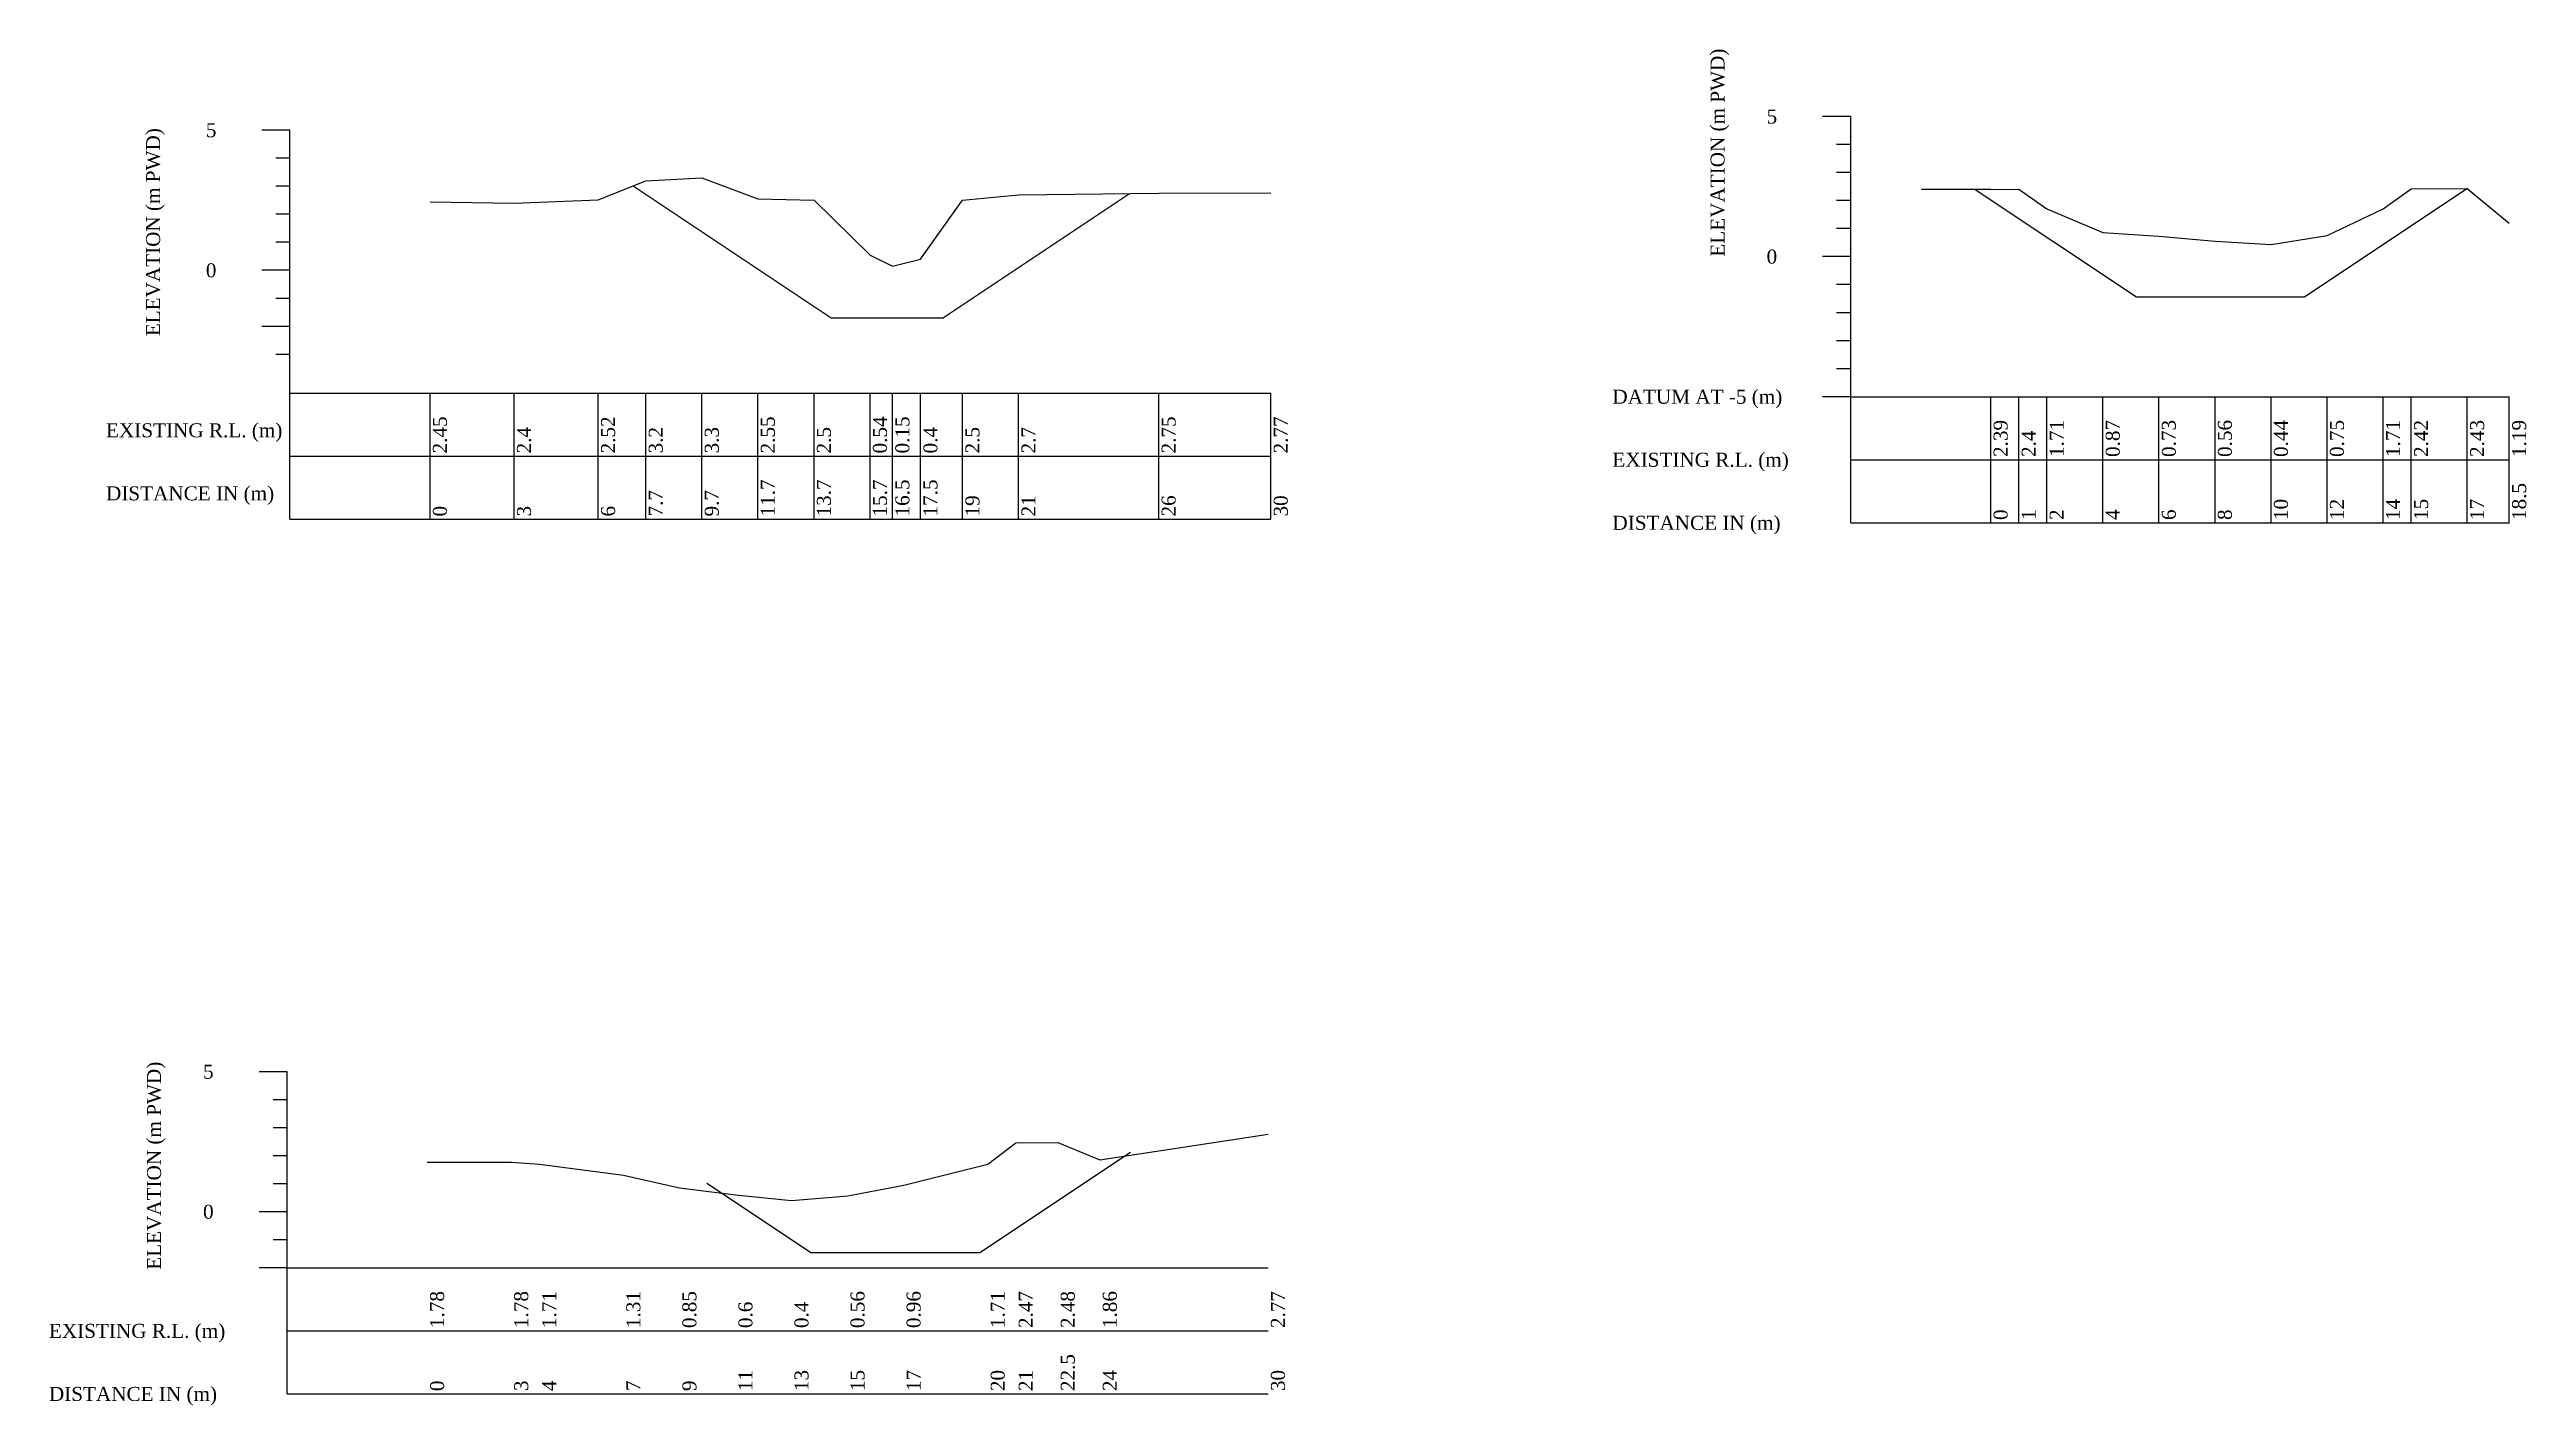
# Model space of a CAD drawing. Header units: metres. Extents: x 11843410 to 12733237, y -3989548 to -3515927.
# Drawn here: x 11905738.3 to 11905826.7, y -3898328.5 to -3898280.1 of the extents above; entities that cross this region are included whole.
import ezdxf

# ---------------------------------------------------------------- set-up
doc = ezdxf.new("R2010")
doc.units = ezdxf.units.M
doc.header["$LTSCALE"] = 50
doc.styles.add('liza', font='times.ttf', dxfattribs={"height": 2})

msp = doc.modelspace()

# ---------------------------------------------------------------- texts
at = {"lineweight": -2, "char_height": 0.5, "attachment_point": 1, "rotation": 90, "style": 'liza'}
for s, insert, width in [('ELEVATION (m PWD)', (11905797.607, -3898287.497), 10), ('ELEVATION (m PWD)', (11905741.79, -3898290.337), 10), ('2.45', (11905752.022, -3898294.521), 2.15), ('2.4', (11905755.022, -3898294.521), 2.15), ('2.52', (11905758.022, -3898294.521), 2.15), ('3.2', (11905759.722, -3898294.521), 2.15), ('3.3', (11905761.722, -3898294.521), 2.15), ('2.55', (11905763.722, -3898294.521), 2.15), ('2.5', (11905765.722, -3898294.521), 2.15), ('0.54', (11905767.722, -3898294.521), 2.15), ('0.15', (11905768.522, -3898294.521), 2.15), ('0.4', (11905769.522, -3898294.521), 2.15), ('2.5', (11905771.022, -3898294.521), 2.15), ('2.7', (11905773.022, -3898294.521), 2.15), ('2.75', (11905778.022, -3898294.521), 2.15), ('2.77', (11905782.022, -3898294.521), 2.15), ('2.39', (11905807.707, -3898294.647), 2.15), ('2.4', (11905808.707, -3898294.647), 2.15), ('1.71', (11905809.707, -3898294.647), 2.15), ('0.87', (11905811.707, -3898294.647), 2.15), ('0.73', (11905813.707, -3898294.647), 2.15), ('0.56', (11905815.707, -3898294.647), 2.15), ('0.44', (11905817.707, -3898294.647), 2.15), ('0.75', (11905819.707, -3898294.647), 2.15), ('1.71', (11905821.707, -3898294.647), 2.15), ('2.42', (11905822.707, -3898294.647), 2.15), ('2.43', (11905824.707, -3898294.647), 2.15), ('1.19', (11905826.207, -3898294.647), 2.15), ('11.7', (11905763.722, -3898296.771), 2.15), ('13.7', (11905765.722, -3898296.771), 2.15), ('15.7', (11905767.722, -3898296.771), 2.15), ('16.5', (11905768.522, -3898296.771), 2.15), ('17.5', (11905769.522, -3898296.771), 2.15), ('7.7', (11905759.722, -3898296.771), 2.15), ('9.7', (11905761.722, -3898296.771), 2.15), ('19', (11905771.022, -3898296.771), 2.15), ('21', (11905773.022, -3898296.771), 2.15), ('26', (11905778.022, -3898296.771), 2.15), ('30', (11905782.022, -3898296.771), 2.15), ('10', (11905817.707, -3898296.897), 2.15), ('12', (11905819.707, -3898296.897), 2.15), ('14', (11905821.707, -3898296.897), 2.15), ('15', (11905822.707, -3898296.897), 2.15), ('17', (11905824.707, -3898296.897), 2.15), ('18.5', (11905826.207, -3898296.897), 2.15), ('0', (11905752.022, -3898296.771), 2.15), ('3', (11905755.022, -3898296.771), 2.15), ('6', (11905758.022, -3898296.771), 2.15), ('0', (11905807.707, -3898296.897), 2.15), ('1', (11905808.707, -3898296.897), 2.15), ('2', (11905809.707, -3898296.897), 2.15), ('4', (11905811.707, -3898296.897), 2.15), ('6', (11905813.707, -3898296.897), 2.15), ('8', (11905815.707, -3898296.897), 2.15), ('ELEVATION (m PWD)', (11905741.823, -3898323.655), 10), ('1.78', (11905751.923, -3898325.736), 2.15), ('1.78', (11905754.923, -3898325.736), 2.15), ('1.71', (11905755.923, -3898325.736), 2.15), ('1.31', (11905758.923, -3898325.736), 2.15), ('0.85', (11905760.923, -3898325.736), 2.15), ('0.56', (11905766.923, -3898325.736), 2.15), ('0.96', (11905768.923, -3898325.736), 2.15), ('1.71', (11905771.923, -3898325.736), 2.15), ('2.47', (11905772.923, -3898325.736), 2.15), ('2.48', (11905774.423, -3898325.736), 2.15), ('1.86', (11905775.923, -3898325.736), 2.15), ('2.77', (11905781.923, -3898325.736), 2.15), ('0.6', (11905762.923, -3898325.736), 2.15), ('0.4', (11905764.923, -3898325.736), 2.15), ('11', (11905762.923, -3898327.986), 2.15), ('13', (11905764.923, -3898327.986), 2.15), ('15', (11905766.923, -3898327.986), 2.15), ('17', (11905768.923, -3898327.986), 2.15), ('20', (11905771.923, -3898327.986), 2.15), ('21', (11905772.923, -3898327.986), 2.15), ('22.5', (11905774.423, -3898327.986), 2.15), ('24', (11905775.923, -3898327.986), 2.15), ('30', (11905781.923, -3898327.986), 2.15), ('0', (11905751.923, -3898327.986), 2.15), ('3', (11905754.923, -3898327.986), 2.15), ('4', (11905755.923, -3898327.986), 2.15), ('7', (11905758.923, -3898327.986), 2.15), ('9', (11905760.923, -3898327.986), 2.15)]:
    msp.add_mtext(s, dxfattribs=dict(at, insert=insert, width=width))
at = {"lineweight": -2, "char_height": 0.5, "attachment_point": 1, "style": 'liza'}
for s, insert, width in [('5', (11905743.922, -3898282.736), 2), ('5', (11905799.607, -3898282.247), 2), ('0', (11905799.607, -3898287.247), 2), ('0', (11905743.922, -3898287.736), 2), ('DATUM AT -5 (m)', (11905794.107, -3898292.247), 7.5), ('EXISTING R.L. (m)', (11905740.361, -3898293.445), 7.5), ('EXISTING R.L. (m)', (11905794.107, -3898294.497), 7.5), ('DISTANCE IN (m)', (11905740.361, -3898295.695), 7.5), ('DISTANCE IN (m)', (11905794.107, -3898296.747), 7.5), ('5', (11905743.823, -3898316.336), 2), ('0', (11905743.823, -3898321.336), 2), ('EXISTING R.L. (m)', (11905738.323, -3898325.586), 7.5), ('DISTANCE IN (m)', (11905738.323, -3898327.836), 7.5)]:
    msp.add_mtext(s, dxfattribs=dict(at, insert=insert, width=width))

# ---------------------------------------------------------------- linework, layer by layer
at = {"lineweight": -2}
for p, q in [((11905746.922, -3898282.986), (11905745.922, -3898282.986)), ((11905746.922, -3898296.871), (11905746.922, -3898282.986)), ((11905802.607, -3898282.497), (11905801.607, -3898282.497)), ((11905802.607, -3898296.997), (11905802.607, -3898282.497)), ((11905746.922, -3898283.986), (11905746.422, -3898283.986)), ((11905802.607, -3898283.497), (11905802.107, -3898283.497)), ((11905802.607, -3898284.497), (11905802.107, -3898284.497)), ((11905746.922, -3898284.986), (11905746.422, -3898284.986)), ((11905759.163, -3898284.97), (11905766.237, -3898289.686)), ((11905776.876, -3898285.26), (11905770.237, -3898289.686)), ((11905802.607, -3898285.497), (11905802.107, -3898285.497)), ((11905807.607, -3898285.105), (11905805.139, -3898285.105)), ((11905807.05, -3898285.1), (11905812.805, -3898288.937)), ((11905824.61, -3898285.067), (11905818.805, -3898288.937)), ((11905746.922, -3898285.986), (11905746.422, -3898285.986)), ((11905802.607, -3898286.497), (11905802.107, -3898286.497)), ((11905746.922, -3898286.986), (11905746.422, -3898286.986)), ((11905802.607, -3898287.497), (11905801.607, -3898287.497)), ((11905746.922, -3898287.986), (11905745.922, -3898287.986)), ((11905746.922, -3898288.986), (11905746.422, -3898288.986)), ((11905802.607, -3898288.497), (11905802.107, -3898288.497)), ((11905812.805, -3898288.937), (11905818.805, -3898288.937)), ((11905746.922, -3898289.986), (11905745.922, -3898289.986)), ((11905766.237, -3898289.686), (11905770.237, -3898289.686)), ((11905802.607, -3898289.497), (11905802.107, -3898289.497)), ((11905746.922, -3898290.986), (11905746.422, -3898290.986)), ((11905802.607, -3898290.497), (11905802.107, -3898290.497)), ((11905802.607, -3898291.497), (11905802.107, -3898291.497)), ((11905746.922, -3898292.371), (11905781.922, -3898292.371)), ((11905751.922, -3898296.871), (11905751.922, -3898292.371)), ((11905754.922, -3898296.871), (11905754.922, -3898292.371)), ((11905757.922, -3898296.871), (11905757.922, -3898292.371)), ((11905759.622, -3898296.871), (11905759.622, -3898292.371)), ((11905761.622, -3898296.871), (11905761.622, -3898292.371)), ((11905763.622, -3898296.871), (11905763.622, -3898292.371)), ((11905765.622, -3898296.871), (11905765.622, -3898292.371)), ((11905767.622, -3898296.871), (11905767.622, -3898292.371)), ((11905768.422, -3898296.871), (11905768.422, -3898292.371)), ((11905769.422, -3898296.871), (11905769.422, -3898292.371)), ((11905770.922, -3898296.871), (11905770.922, -3898292.371)), ((11905772.922, -3898296.871), (11905772.922, -3898292.371)), ((11905777.922, -3898296.871), (11905777.922, -3898292.371)), ((11905781.922, -3898296.871), (11905781.922, -3898292.371)), ((11905802.607, -3898292.497), (11905801.607, -3898292.497)), ((11905802.607, -3898292.497), (11905826.107, -3898292.497)), ((11905807.607, -3898296.997), (11905807.607, -3898292.497)), ((11905808.607, -3898296.997), (11905808.607, -3898292.497)), ((11905809.607, -3898296.997), (11905809.607, -3898292.497)), ((11905811.607, -3898296.997), (11905811.607, -3898292.497)), ((11905813.607, -3898296.997), (11905813.607, -3898292.497)), ((11905815.607, -3898296.997), (11905815.607, -3898292.497)), ((11905817.607, -3898296.997), (11905817.607, -3898292.497)), ((11905819.607, -3898296.997), (11905819.607, -3898292.497)), ((11905821.607, -3898296.997), (11905821.607, -3898292.497)), ((11905822.607, -3898296.997), (11905822.607, -3898292.497)), ((11905824.607, -3898296.997), (11905824.607, -3898292.497)), ((11905826.107, -3898296.997), (11905826.107, -3898292.497)), ((11905746.922, -3898294.621), (11905781.922, -3898294.621)), ((11905802.607, -3898294.747), (11905826.107, -3898294.747)), ((11905746.922, -3898296.871), (11905781.922, -3898296.871)), ((11905802.607, -3898296.997), (11905826.107, -3898296.997)), ((11905746.823, -3898316.586), (11905745.823, -3898316.586)), ((11905746.823, -3898328.086), (11905746.823, -3898316.586)), ((11905746.823, -3898317.586), (11905746.323, -3898317.586)), ((11905746.823, -3898318.586), (11905746.323, -3898318.586)), ((11905746.823, -3898319.586), (11905746.323, -3898319.586)), ((11905776.91, -3898319.471), (11905771.533, -3898323.056)), ((11905746.823, -3898320.586), (11905746.323, -3898320.586)), ((11905761.797, -3898320.565), (11905765.533, -3898323.056)), ((11905746.823, -3898321.586), (11905745.823, -3898321.586)), ((11905746.823, -3898322.586), (11905746.323, -3898322.586)), ((11905746.823, -3898323.586), (11905745.823, -3898323.586)), ((11905746.823, -3898323.586), (11905781.823, -3898323.586)), ((11905771.533, -3898323.056), (11905765.533, -3898323.056)), ((11905746.823, -3898325.836), (11905781.823, -3898325.836)), ((11905746.823, -3898328.086), (11905781.823, -3898328.086))]:
    msp.add_line(p, q, dxfattribs=at)
for points in [[(11905751.922, -3898285.536), (11905754.922, -3898285.586), (11905757.922, -3898285.466), (11905759.622, -3898284.786), (11905761.622, -3898284.686), (11905763.622, -3898285.436), (11905765.622, -3898285.486), (11905767.622, -3898287.446), (11905768.422, -3898287.836), (11905769.422, -3898287.586), (11905770.922, -3898285.486), (11905772.922, -3898285.286), (11905777.922, -3898285.236), (11905781.922, -3898285.216)], [(11905807.607, -3898285.105), (11905808.607, -3898285.095), (11905809.607, -3898285.792), (11905811.607, -3898286.632), (11905813.607, -3898286.772), (11905815.607, -3898286.942), (11905817.607, -3898287.062), (11905819.607, -3898286.742), (11905821.607, -3898285.792), (11905822.607, -3898285.075), (11905824.607, -3898285.065), (11905826.107, -3898286.305)], [(11905751.823, -3898319.809), (11905754.823, -3898319.809), (11905755.823, -3898319.881), (11905758.823, -3898320.281), (11905760.823, -3898320.731), (11905762.823, -3898320.981), (11905764.823, -3898321.181), (11905766.823, -3898321.021), (11905768.823, -3898320.631), (11905771.823, -3898319.881), (11905772.823, -3898319.119), (11905774.323, -3898319.109), (11905775.823, -3898319.729), (11905781.823, -3898318.816)]]:
    msp.add_lwpolyline(points, dxfattribs=at)

msp.set_redraw_order([(e.dxf.handle, doc.entitydb.next_handle()) for e in msp.query("TEXT MTEXT ATTDEF DIMENSION ARC_DIMENSION")])  # texts and dimensions are drawn at this point

doc.saveas('drawing.dxf')
